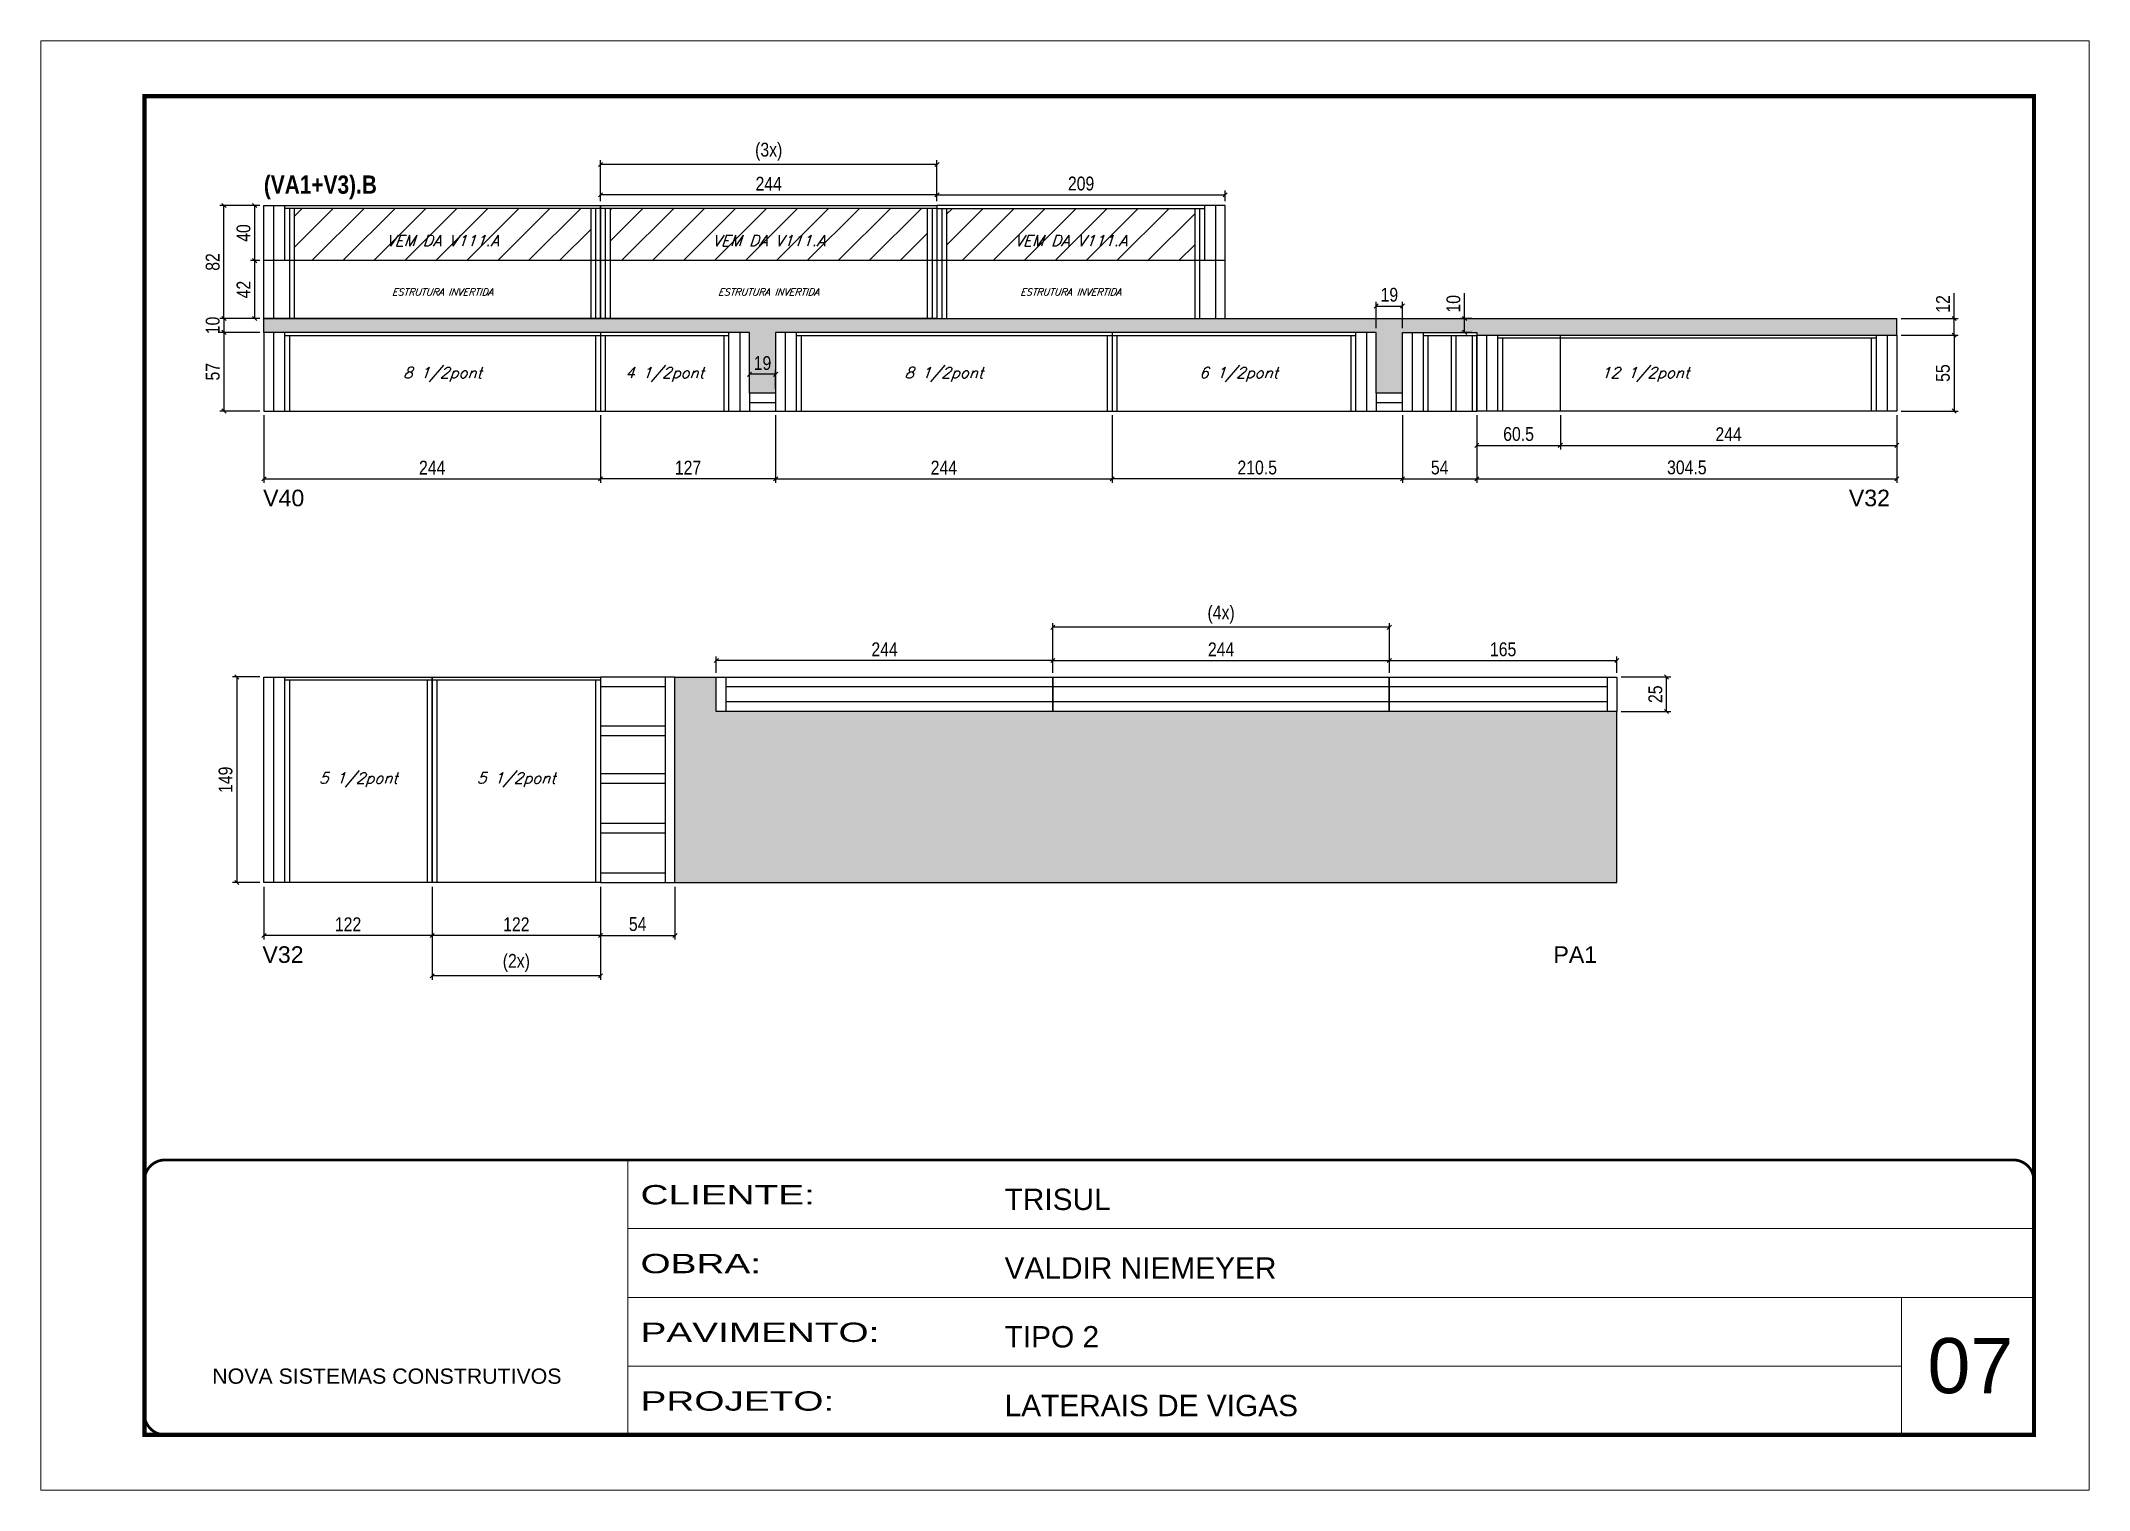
# Model space of a CAD drawing. Extents: x 3330 to 22105, y 1197 to 30204.
# Drawn here: x 6513 to 7998, y 27615 to 28665 of the extents above; entities that cross this region are included whole.
import ezdxf

# ---------------------------------------------------------------- set-up
doc = ezdxf.new("R2010")
doc.units = 0
doc.linetypes.add('CONTINUO', pattern=[0])
doc.linetypes.add('DASHED', pattern=[0.75, 0.5, -0.25])
for name, color, linetype in [('5', 5, 'Continuous'), ('COTA', 241, 'Continuous'), ('NOMENCLATURA', 7, 'Continuous'), ('Painéis', 200, 'Continuous'), ('SARR_2.2x7', 40, 'Continuous'), ('SARR_3.5x7', 81, 'Continuous'), ('texto', 7, 'Continuous')]:
    doc.layers.add(name, color=color, linetype=linetype)
for name, color, linetype, lineweight in [('CARIMBO', 255, 'Continuous', 9), ('Folhas', 255, 'Continuous', 9), ('Hachura', 251, 'Continuous', 9), ('SARRAFO DE PRESSAO', 251, 'DASHED', 9)]:
    doc.layers.add(name, color=color, linetype=linetype, lineweight=lineweight)
doc.styles.add('ARIAL', font='arial.ttf')
doc.styles.add('COTA TECNICA', font='techl___.ttf', dxfattribs={"height": 10})
doc.styles.add('Romans', font='romans.shx')
doc.styles.get("Standard").update_dxf_attribs({"font": 'arial.ttf'})
doc.styles.add('TECNICA', font='techb___.ttf', dxfattribs={"height": 10})
doc.styles.add('Tecnologia', font='')
doc.styles.get('Tecnologia').set_extended_font_data('Forgotten Futurist')
doc.dimstyles.new('PAINEL', dxfattribs={"dimtxt": 10, "dimasz": 3, "dimexe": 3, "dimexo": 3, "dimgap": 3, "dimtad": 1, "dimdec": 1, "dimzin": 12, "dimdsep": 46, "dimtxsty": 'COTA TECNICA', "dimblk1": 'OBLIQUE', "dimblk2": 'OBLIQUE', "dimsah": 1, "dimcen": 0.9, "dimclrd": 4, "dimclre": 4, "dimclrt": 240, "dimadec": 1, "dimazin": 3, "dimtfac": 1, "dimtdec": 1, "dimtmove": 0, "dimatfit": 3, "dimfxl": 1, "dimtolj": 1, "dimtzin": 12, "dimarcsym": 0})

msp = doc.modelspace()

# ---------------------------------------------------------------- texts
at = {"layer": '5', "linetype": 'Continuous'}
for s, rotation, p in [('V40', 0.00004, (6674.33, 28327.4)), ('V32', 0.00004, (7824.06, 28327.4)), ('V32', 0.00004, (6673.82, 27996.55)), ('PA1', 359.99996, (7609.87, 27996.55))]:
    msp.add_text(s, height=12, rotation=rotation, dxfattribs=at).set_placement(p)
at = {"layer": 'CARIMBO', "style": 'ARIAL'}
msp.add_text('07', height=40, dxfattribs=at).set_placement((7881.09, 27684.69))
at = {"layer": 'NOMENCLATURA', "style": 'TECNICA'}
msp.add_text('(VA1+V3).B', height=13.2, dxfattribs=at).set_placement((6674.86, 28553.89))
at = {"layer": 'texto', "color": 2, "attachment_point": 5, "style": 'Romans'}
for s, insert, char_height in [('{\\Q19;\\C256;VEM DA V111.A}', (6804.36, 28519.89), 8), ('{\\Q19;\\C256;VEM DA V111.A}', (7040.86, 28519.89), 8), ('{\\Q19;\\C256;VEM DA V111.A}', (7259.86, 28519.89), 8), ('{\\Q19;\\C256;ESTRUTURA INVERTIDA}', (6804.36, 28482.74), 5), ('{\\Q19;\\C256;ESTRUTURA INVERTIDA}', (7040.86, 28482.74), 5), ('{\\Q19;\\C256;ESTRUTURA INVERTIDA}', (7259.86, 28482.74), 5), ('{\\Q19;\\C256;8 1/2pont}', (6804.36, 28422.87), 8), ('{\\Q19;\\C256;4 1/2pont}', (6965.36, 28422.87), 8), ('{\\Q19;\\C256;8 1/2pont}', (7167.86, 28422.87), 8), ('{\\Q19;\\C256;6 1/2pont}', (7381.61, 28422.87), 8), ('{\\Q19;\\C256;12 1/2pont}', (7676.36, 28422.87), 8), ('{\\Q19;\\C256;5 1/2pont}', (6743.36, 28129.15), 8), ('{\\Q19;\\C256;5 1/2pont}', (6857.86, 28129.15), 8)]:
    msp.add_mtext(s, dxfattribs=dict(at, insert=insert, char_height=char_height))

# ---------------------------------------------------------------- blocks, each defined once
blk = doc.blocks.new('9999999999')
at = {"color": 30, "linetype": 'CONTINUO'}
for p, q in [((98564.6, 34230.2), (98564.6, 34429.4)), ((98564.6, 34379.6), (99584, 34379.6)), ((98564.6, 34329.8), (99488, 34329.8)), ((99584, 34329.8), (99488, 34329.8)), ((99488, 34329.8), (99488, 34230.2)), ((98564.6, 34280), (99488, 34280))]:
    blk.add_line(p, q, dxfattribs=at)
at = {"color": 30, "linetype": 'CONTINUO', "const_width": 2}
blk.add_lwpolyline([(99584, 34230.2), (99584, 34414.4, 0.414214), (99569, 34429.4), (98229, 34429.4, 0.414214), (98214, 34414.4), (98214, 34245.2, 0.414214), (98229, 34230.2), (99584, 34230.2)], format="xyb", dxfattribs=at)
at = {"layer": 'Folhas'}
blk.add_lwpolyline([(98139, 34190.2), (99624, 34190.2), (99624, 35240.2), (98139, 35240.2)], close=True, dxfattribs=at)
at = {"layer": 'Folhas', "color": 30, "const_width": 3}
blk.add_lwpolyline([(98214, 34230.2), (99584, 34230.2), (99584, 35200.2), (98214, 35200.2)], close=True, dxfattribs=at)
at = {"color": 7, "linetype": 'Continuous', "ltscale": 5, "style": 'ARIAL'}
for s, height, p in [('TRISUL', 15.48, (98837.7, 34393.1)), ('VALDIR NIEMEYER', 15.483, (98837.7, 34343.3)), ('TIPO 2', 15.48, (98837.7, 34293.5)), ('NOVA SISTEMAS CONSTRUTIVOS', 11.059, (98263.2, 34267.2)), ('LATERAIS DE VIGAS', 15.483, (98837.7, 34243.7))]:
    blk.add_text(s, height=height, dxfattribs=at).set_placement(p)
at = {"layer": 'Folhas', "color": 7, "style": 'Tecnologia', "width": 1.5}
for s, p in [('CLIENTE:', (98573.7, 34397.2)), ('OBRA:', (98573.7, 34347.3)), ('PAVIMENTO:', (98573.7, 34297.5)), ('PROJETO:', (98573.7, 34247.7))]:
    blk.add_text(s, height=14, dxfattribs=at).set_placement(p)
blk = doc.blocks.new('_Oblique')
at = {"color": 0, "linetype": 'ByBlock', "lineweight": -2}
blk.add_line((-0.5, -0.5), (0.5, 0.5), dxfattribs=at)
blk = doc.blocks.new('*D178')
at = {"layer": 'COTA', "color": 4, "linetype": 'ByBlock', "lineweight": -2, "transparency": 16777216}
for p, q in [((6918.9, 28393.4), (6918.9, 28344.3)), ((7045.9, 28393.4), (7045.9, 28344.3)), ((7045.9, 28347.3), (6918.9, 28347.3))]:
    blk.add_line(p, q, dxfattribs=at)
at = {"layer": 'Defpoints', "color": 0, "linetype": 'ByBlock', "transparency": 16777216}
for p in [(6918.9, 28396.4), (7045.9, 28396.4), (6918.9, 28347.3)]:
    blk.add_point(p, dxfattribs=at)
at = {"layer": 'COTA', "color": 4, "linetype": 'ByBlock', "lineweight": -2, "transparency": 16777216, "xscale": 3, "yscale": 3, "zscale": 3, "rotation": 180}
blk.add_blockref('_Oblique', (6918.9, 28347.3), dxfattribs=at)
at = {"layer": 'COTA', "color": 4, "linetype": 'ByBlock', "lineweight": -2, "transparency": 16777216, "xscale": 3, "yscale": 3, "zscale": 3}
blk.add_blockref('_Oblique', (7045.9, 28347.3), dxfattribs=at)
at = {"layer": 'COTA', "color": 240, "linetype": 'ByBlock', "transparency": 16777216, "insert": (6982.4, 28355.4), "char_height": 10, "attachment_point": 5, "style": 'COTA TECNICA'}
blk.add_mtext('\\A1;127', dxfattribs=at)
blk = doc.blocks.new('*D179')
at = {"layer": 'COTA', "color": 4, "linetype": 'ByBlock', "lineweight": -2, "transparency": 16777216}
for p, q in [((6674.9, 28393.4), (6674.9, 28344.3)), ((6918.9, 28393.4), (6918.9, 28344.3)), ((6674.9, 28347.3), (6918.9, 28347.3))]:
    blk.add_line(p, q, dxfattribs=at)
at = {"layer": 'Defpoints', "color": 0, "linetype": 'ByBlock', "transparency": 16777216}
for p in [(6674.9, 28396.4), (6918.9, 28396.4), (6918.9, 28347.3)]:
    blk.add_point(p, dxfattribs=at)
at = {"layer": 'COTA', "color": 4, "linetype": 'ByBlock', "lineweight": -2, "transparency": 16777216, "xscale": 3, "yscale": 3, "zscale": 3, "rotation": 180}
blk.add_blockref('_Oblique', (6674.9, 28347.3), dxfattribs=at)
at = {"layer": 'COTA', "color": 4, "linetype": 'ByBlock', "lineweight": -2, "transparency": 16777216, "xscale": 3, "yscale": 3, "zscale": 3}
blk.add_blockref('_Oblique', (6918.9, 28347.3), dxfattribs=at)
at = {"layer": 'COTA', "color": 240, "linetype": 'ByBlock', "transparency": 16777216, "insert": (6796.9, 28355.4), "char_height": 10, "attachment_point": 5, "style": 'COTA TECNICA'}
blk.add_mtext('\\A1;244', dxfattribs=at)
blk = doc.blocks.new('*D180')
at = {"layer": 'COTA', "color": 4, "linetype": 'ByBlock', "lineweight": -2, "transparency": 16777216}
for p, q in [((7289.9, 28393.4), (7289.9, 28344.3)), ((7500.4, 28393.4), (7500.4, 28344.3)), ((7500.4, 28347.3), (7289.9, 28347.3))]:
    blk.add_line(p, q, dxfattribs=at)
at = {"layer": 'Defpoints', "color": 0, "linetype": 'ByBlock', "transparency": 16777216}
for p in [(7289.9, 28396.4), (7500.4, 28396.4), (7289.9, 28347.3)]:
    blk.add_point(p, dxfattribs=at)
at = {"layer": 'COTA', "color": 4, "linetype": 'ByBlock', "lineweight": -2, "transparency": 16777216, "xscale": 3, "yscale": 3, "zscale": 3, "rotation": 180}
blk.add_blockref('_Oblique', (7289.9, 28347.3), dxfattribs=at)
at = {"layer": 'COTA', "color": 4, "linetype": 'ByBlock', "lineweight": -2, "transparency": 16777216, "xscale": 3, "yscale": 3, "zscale": 3}
blk.add_blockref('_Oblique', (7500.4, 28347.3), dxfattribs=at)
at = {"layer": 'COTA', "color": 240, "linetype": 'ByBlock', "transparency": 16777216, "insert": (7395.1, 28355.4), "char_height": 10, "attachment_point": 5, "style": 'COTA TECNICA'}
blk.add_mtext('\\A1;210.5', dxfattribs=at)
blk = doc.blocks.new('*D181')
at = {"layer": 'COTA', "color": 4, "linetype": 'ByBlock', "lineweight": -2, "transparency": 16777216}
for p, q in [((7045.9, 28393.4), (7045.9, 28344.3)), ((7289.9, 28393.4), (7289.9, 28344.3)), ((7045.9, 28347.3), (7289.9, 28347.3))]:
    blk.add_line(p, q, dxfattribs=at)
at = {"layer": 'Defpoints', "color": 0, "linetype": 'ByBlock', "transparency": 16777216}
for p in [(7045.9, 28396.4), (7289.9, 28396.4), (7289.9, 28347.3)]:
    blk.add_point(p, dxfattribs=at)
at = {"layer": 'COTA', "color": 4, "linetype": 'ByBlock', "lineweight": -2, "transparency": 16777216, "xscale": 3, "yscale": 3, "zscale": 3, "rotation": 180}
blk.add_blockref('_Oblique', (7045.9, 28347.3), dxfattribs=at)
at = {"layer": 'COTA', "color": 4, "linetype": 'ByBlock', "lineweight": -2, "transparency": 16777216, "xscale": 3, "yscale": 3, "zscale": 3}
blk.add_blockref('_Oblique', (7289.9, 28347.3), dxfattribs=at)
at = {"layer": 'COTA', "color": 240, "linetype": 'ByBlock', "transparency": 16777216, "insert": (7167.9, 28355.4), "char_height": 10, "attachment_point": 5, "style": 'COTA TECNICA'}
blk.add_mtext('\\A1;244', dxfattribs=at)
blk = doc.blocks.new('*D182')
at = {"layer": 'COTA', "color": 4, "linetype": 'ByBlock', "lineweight": -2, "transparency": 16777216}
for p, q in [((7500.4, 28393.4), (7500.4, 28344.3)), ((7554.4, 28393.4), (7554.4, 28344.3)), ((7500.4, 28347.3), (7554.4, 28347.3))]:
    blk.add_line(p, q, dxfattribs=at)
at = {"layer": 'Defpoints', "color": 0, "linetype": 'ByBlock', "transparency": 16777216}
for p in [(7500.4, 28396.4), (7554.4, 28396.4), (7554.4, 28347.3)]:
    blk.add_point(p, dxfattribs=at)
at = {"layer": 'COTA', "color": 4, "linetype": 'ByBlock', "lineweight": -2, "transparency": 16777216, "xscale": 3, "yscale": 3, "zscale": 3, "rotation": 180}
blk.add_blockref('_Oblique', (7500.4, 28347.3), dxfattribs=at)
at = {"layer": 'COTA', "color": 4, "linetype": 'ByBlock', "lineweight": -2, "transparency": 16777216, "xscale": 3, "yscale": 3, "zscale": 3}
blk.add_blockref('_Oblique', (7554.4, 28347.3), dxfattribs=at)
at = {"layer": 'COTA', "color": 240, "linetype": 'ByBlock', "transparency": 16777216, "insert": (7527.4, 28355.4), "char_height": 10, "attachment_point": 5, "style": 'COTA TECNICA'}
blk.add_mtext('\\A1;54', dxfattribs=at)
blk = doc.blocks.new('*D183')
at = {"layer": 'COTA', "color": 4, "linetype": 'ByBlock', "lineweight": -2, "transparency": 16777216}
for p, q in [((7554.4, 28393.4), (7554.4, 28344.3)), ((7858.9, 28393.4), (7858.9, 28344.3)), ((7554.4, 28347.3), (7858.9, 28347.3))]:
    blk.add_line(p, q, dxfattribs=at)
at = {"layer": 'Defpoints', "color": 0, "linetype": 'ByBlock', "transparency": 16777216}
for p in [(7554.4, 28396.4), (7858.9, 28396.4), (7858.9, 28347.3)]:
    blk.add_point(p, dxfattribs=at)
at = {"layer": 'COTA', "color": 4, "linetype": 'ByBlock', "lineweight": -2, "transparency": 16777216, "xscale": 3, "yscale": 3, "zscale": 3, "rotation": 180}
blk.add_blockref('_Oblique', (7554.4, 28347.3), dxfattribs=at)
at = {"layer": 'COTA', "color": 4, "linetype": 'ByBlock', "lineweight": -2, "transparency": 16777216, "xscale": 3, "yscale": 3, "zscale": 3}
blk.add_blockref('_Oblique', (7858.9, 28347.3), dxfattribs=at)
at = {"layer": 'COTA', "color": 240, "linetype": 'ByBlock', "transparency": 16777216, "insert": (7706.6, 28355.5), "char_height": 10, "attachment_point": 5, "style": 'COTA TECNICA'}
blk.add_mtext('\\A1;304.5', dxfattribs=at)
blk = doc.blocks.new('*D184')
at = {"layer": 'COTA', "color": 4, "linetype": 'ByBlock', "lineweight": -2, "transparency": 16777216}
for p, q in [((7554.4, 28393.4), (7554.4, 28368.5)), ((7614.9, 28393.4), (7614.9, 28368.5)), ((7554.4, 28371.5), (7614.9, 28371.5))]:
    blk.add_line(p, q, dxfattribs=at)
at = {"layer": 'Defpoints', "color": 0, "linetype": 'ByBlock', "transparency": 16777216}
for p in [(7554.4, 28396.4), (7614.9, 28396.4), (7614.9, 28371.5)]:
    blk.add_point(p, dxfattribs=at)
at = {"layer": 'COTA', "color": 4, "linetype": 'ByBlock', "lineweight": -2, "transparency": 16777216, "xscale": 3, "yscale": 3, "zscale": 3, "rotation": 180}
blk.add_blockref('_Oblique', (7554.4, 28371.5), dxfattribs=at)
at = {"layer": 'COTA', "color": 4, "linetype": 'ByBlock', "lineweight": -2, "transparency": 16777216, "xscale": 3, "yscale": 3, "zscale": 3}
blk.add_blockref('_Oblique', (7614.9, 28371.5), dxfattribs=at)
at = {"layer": 'COTA', "color": 240, "linetype": 'ByBlock', "transparency": 16777216, "insert": (7584.6, 28379.7), "char_height": 10, "attachment_point": 5, "style": 'COTA TECNICA'}
blk.add_mtext('\\A1;60.5', dxfattribs=at)
blk = doc.blocks.new('*D185')
at = {"layer": 'COTA', "color": 4, "linetype": 'ByBlock', "lineweight": -2, "transparency": 16777216}
for p, q in [((7614.9, 28393.4), (7614.9, 28368.5)), ((7858.9, 28393.4), (7858.9, 28368.5)), ((7614.9, 28371.5), (7858.9, 28371.5))]:
    blk.add_line(p, q, dxfattribs=at)
at = {"layer": 'Defpoints', "color": 0, "linetype": 'ByBlock', "transparency": 16777216}
for p in [(7614.9, 28396.4), (7858.9, 28396.4), (7858.9, 28371.5)]:
    blk.add_point(p, dxfattribs=at)
at = {"layer": 'COTA', "color": 4, "linetype": 'ByBlock', "lineweight": -2, "transparency": 16777216, "xscale": 3, "yscale": 3, "zscale": 3, "rotation": 180}
blk.add_blockref('_Oblique', (7614.9, 28371.5), dxfattribs=at)
at = {"layer": 'COTA', "color": 4, "linetype": 'ByBlock', "lineweight": -2, "transparency": 16777216, "xscale": 3, "yscale": 3, "zscale": 3}
blk.add_blockref('_Oblique', (7858.9, 28371.5), dxfattribs=at)
at = {"layer": 'COTA', "color": 240, "linetype": 'ByBlock', "transparency": 16777216, "insert": (7736.9, 28379.6), "char_height": 10, "attachment_point": 5, "style": 'COTA TECNICA'}
blk.add_mtext('\\A1;244', dxfattribs=at)
blk = doc.blocks.new('*D186')
at = {"layer": 'COTA', "color": 4, "linetype": 'ByBlock', "lineweight": -2, "transparency": 16777216}
for p, q in [((6918.9, 28548.4), (6918.9, 28556.1)), ((7162.9, 28553.1), (6918.9, 28553.1)), ((7162.9, 28548.4), (7162.9, 28556.1))]:
    blk.add_line(p, q, dxfattribs=at)
at = {"layer": 'Defpoints', "color": 0, "linetype": 'ByBlock', "transparency": 16777216}
for p in [(6918.9, 28553.1), (6918.9, 28545.4), (7162.9, 28545.4)]:
    blk.add_point(p, dxfattribs=at)
at = {"layer": 'COTA', "color": 4, "linetype": 'ByBlock', "lineweight": -2, "transparency": 16777216, "xscale": 3, "yscale": 3, "zscale": 3, "rotation": 180}
blk.add_blockref('_Oblique', (6918.9, 28553.1), dxfattribs=at)
at = {"layer": 'COTA', "color": 4, "linetype": 'ByBlock', "lineweight": -2, "transparency": 16777216, "xscale": 3, "yscale": 3, "zscale": 3}
blk.add_blockref('_Oblique', (7162.9, 28553.1), dxfattribs=at)
at = {"layer": 'COTA', "color": 240, "linetype": 'ByBlock', "transparency": 16777216, "insert": (7040.9, 28561.1), "char_height": 10, "attachment_point": 5, "style": 'COTA TECNICA'}
blk.add_mtext('\\A1;244', dxfattribs=at)
blk = doc.blocks.new('*D187')
at = {"layer": 'COTA', "color": 4, "linetype": 'ByBlock', "lineweight": -2, "transparency": 16777216}
for p, q in [((6918.9, 28548.4), (6918.9, 28578.1)), ((7162.9, 28575.1), (6918.9, 28575.1)), ((7162.9, 28548.4), (7162.9, 28578.1))]:
    blk.add_line(p, q, dxfattribs=at)
at = {"layer": 'Defpoints', "color": 0, "linetype": 'ByBlock', "transparency": 16777216}
for p in [(6918.9, 28575.1), (6918.9, 28545.4), (7162.9, 28545.4)]:
    blk.add_point(p, dxfattribs=at)
at = {"layer": 'COTA', "color": 4, "linetype": 'ByBlock', "lineweight": -2, "transparency": 16777216, "xscale": 3, "yscale": 3, "zscale": 3, "rotation": 180}
blk.add_blockref('_Oblique', (6918.9, 28575.1), dxfattribs=at)
at = {"layer": 'COTA', "color": 4, "linetype": 'ByBlock', "lineweight": -2, "transparency": 16777216, "xscale": 3, "yscale": 3, "zscale": 3}
blk.add_blockref('_Oblique', (7162.9, 28575.1), dxfattribs=at)
at = {"layer": 'COTA', "color": 240, "linetype": 'ByBlock', "transparency": 16777216, "insert": (7040.9, 28584.3), "char_height": 10, "attachment_point": 5, "style": 'COTA TECNICA'}
blk.add_mtext('\\A1;(3x)', dxfattribs=at)
blk = doc.blocks.new('*D188')
at = {"layer": 'COTA', "color": 4, "linetype": 'ByBlock', "lineweight": -2, "transparency": 16777216}
for p, q in [((7026.9, 28412.4), (7026.9, 28426)), ((7045.9, 28423), (7026.9, 28423)), ((7045.9, 28412.4), (7045.9, 28426))]:
    blk.add_line(p, q, dxfattribs=at)
at = {"layer": 'Defpoints', "color": 0, "linetype": 'ByBlock', "transparency": 16777216}
for p in [(7026.9, 28423), (7026.9, 28409.4), (7045.9, 28409.4)]:
    blk.add_point(p, dxfattribs=at)
at = {"layer": 'COTA', "color": 4, "linetype": 'ByBlock', "lineweight": -2, "transparency": 16777216, "xscale": 3, "yscale": 3, "zscale": 3, "rotation": 180}
blk.add_blockref('_Oblique', (7026.9, 28423), dxfattribs=at)
at = {"layer": 'COTA', "color": 4, "linetype": 'ByBlock', "lineweight": -2, "transparency": 16777216, "xscale": 3, "yscale": 3, "zscale": 3}
blk.add_blockref('_Oblique', (7045.9, 28423), dxfattribs=at)
at = {"layer": 'COTA', "color": 240, "linetype": 'ByBlock', "transparency": 16777216, "insert": (7036.4, 28431.1), "char_height": 10, "attachment_point": 5, "style": 'COTA TECNICA'}
blk.add_mtext('\\A1;19', dxfattribs=at)
blk = doc.blocks.new('*D189')
at = {"layer": 'COTA', "color": 4, "linetype": 'ByBlock', "lineweight": -2, "transparency": 16777216}
for p, q in [((7481.4, 28456.4), (7481.4, 28475.5)), ((7481.4, 28472.5), (7500.4, 28472.5)), ((7500.4, 28456.4), (7500.4, 28475.5))]:
    blk.add_line(p, q, dxfattribs=at)
at = {"layer": 'Defpoints', "color": 0, "linetype": 'ByBlock', "transparency": 16777216}
for p in [(7500.4, 28472.5), (7481.4, 28453.4), (7500.4, 28453.4)]:
    blk.add_point(p, dxfattribs=at)
at = {"layer": 'COTA', "color": 4, "linetype": 'ByBlock', "lineweight": -2, "transparency": 16777216, "xscale": 3, "yscale": 3, "zscale": 3, "rotation": 180}
blk.add_blockref('_Oblique', (7481.4, 28472.5), dxfattribs=at)
at = {"layer": 'COTA', "color": 4, "linetype": 'ByBlock', "lineweight": -2, "transparency": 16777216, "xscale": 3, "yscale": 3, "zscale": 3}
blk.add_blockref('_Oblique', (7500.4, 28472.5), dxfattribs=at)
at = {"layer": 'COTA', "color": 240, "linetype": 'ByBlock', "transparency": 16777216, "insert": (7490.9, 28480.6), "char_height": 10, "attachment_point": 5, "style": 'COTA TECNICA'}
blk.add_mtext('\\A1;19', dxfattribs=at)
blk = doc.blocks.new('*D190')
at = {"layer": 'COTA', "color": 4, "linetype": 'ByBlock', "lineweight": -2, "transparency": 16777216}
for p, q in [((7545.5, 28463.4), (7545.5, 28481.8)), ((7550.8, 28463.4), (7542.5, 28463.4)), ((7550.8, 28453.4), (7542.5, 28453.4)), ((7545.5, 28453.4), (7545.5, 28463.4))]:
    blk.add_line(p, q, dxfattribs=at)
at = {"layer": 'Defpoints', "color": 0, "linetype": 'ByBlock', "transparency": 16777216}
for p in [(7545.5, 28463.4), (7553.8, 28463.4), (7553.8, 28453.4)]:
    blk.add_point(p, dxfattribs=at)
at = {"layer": 'COTA', "color": 4, "linetype": 'ByBlock', "lineweight": -2, "transparency": 16777216, "xscale": 3, "yscale": 3, "zscale": 3}
for p, rotation in [((7545.5, 28463.4), 90), ((7545.5, 28453.4), 270)]:
    blk.add_blockref('_Oblique', p, dxfattribs=dict(at, rotation=rotation))
at = {"layer": 'COTA', "color": 240, "linetype": 'ByBlock', "transparency": 16777216, "insert": (7537.4, 28474.1), "char_height": 10, "attachment_point": 5, "rotation": 90, "style": 'COTA TECNICA'}
blk.add_mtext('\\A1;10', dxfattribs=at)
blk = doc.blocks.new('*D191')
at = {"layer": 'COTA', "color": 4, "linetype": 'ByBlock', "lineweight": -2, "transparency": 16777216}
for p, q in [((6671.9, 28453.4), (6642.9, 28453.4)), ((6645.9, 28453.4), (6645.9, 28396.4)), ((6671.9, 28396.4), (6642.9, 28396.4))]:
    blk.add_line(p, q, dxfattribs=at)
at = {"layer": 'Defpoints', "color": 0, "linetype": 'ByBlock', "transparency": 16777216}
for p in [(6674.9, 28453.4), (6645.9, 28396.4), (6674.9, 28396.4)]:
    blk.add_point(p, dxfattribs=at)
at = {"layer": 'COTA', "color": 4, "linetype": 'ByBlock', "lineweight": -2, "transparency": 16777216, "xscale": 3, "yscale": 3, "zscale": 3}
for p, rotation in [((6645.9, 28453.4), 90), ((6645.9, 28396.4), 270)]:
    blk.add_blockref('_Oblique', p, dxfattribs=dict(at, rotation=rotation))
at = {"layer": 'COTA', "color": 240, "linetype": 'ByBlock', "transparency": 16777216, "insert": (6637.8, 28424.9), "char_height": 10, "attachment_point": 5, "rotation": 90, "style": 'COTA TECNICA'}
blk.add_mtext('\\A1;57', dxfattribs=at)
blk = doc.blocks.new('*D192')
at = {"layer": 'COTA', "color": 4, "linetype": 'ByBlock', "lineweight": -2, "transparency": 16777216}
for p, q in [((6671.9, 28545.4), (6642.9, 28545.4)), ((6645.9, 28463.4), (6645.9, 28545.4)), ((6671.9, 28463.4), (6642.9, 28463.4))]:
    blk.add_line(p, q, dxfattribs=at)
at = {"layer": 'Defpoints', "color": 0, "linetype": 'ByBlock', "transparency": 16777216}
for p in [(6645.9, 28545.4), (6674.9, 28545.4), (6674.9, 28463.4)]:
    blk.add_point(p, dxfattribs=at)
at = {"layer": 'COTA', "color": 4, "linetype": 'ByBlock', "lineweight": -2, "transparency": 16777216, "xscale": 3, "yscale": 3, "zscale": 3}
for p, rotation in [((6645.9, 28545.4), 90), ((6645.9, 28463.4), 270)]:
    blk.add_blockref('_Oblique', p, dxfattribs=dict(at, rotation=rotation))
at = {"layer": 'COTA', "color": 240, "linetype": 'ByBlock', "transparency": 16777216, "insert": (6637.8, 28504.4), "char_height": 10, "attachment_point": 5, "rotation": 90, "style": 'COTA TECNICA'}
blk.add_mtext('\\A1;82', dxfattribs=at)
blk = doc.blocks.new('*D193')
at = {"layer": 'COTA', "color": 4, "linetype": 'ByBlock', "lineweight": -2, "transparency": 16777216}
for p, q in [((7861.9, 28451.4), (7903.4, 28451.4)), ((7900.4, 28451.4), (7900.4, 28396.4)), ((7861.9, 28396.4), (7903.4, 28396.4))]:
    blk.add_line(p, q, dxfattribs=at)
at = {"layer": 'Defpoints', "color": 0, "linetype": 'ByBlock', "transparency": 16777216}
for p in [(7858.9, 28451.4), (7858.9, 28396.4), (7900.4, 28396.4)]:
    blk.add_point(p, dxfattribs=at)
at = {"layer": 'COTA', "color": 4, "linetype": 'ByBlock', "lineweight": -2, "transparency": 16777216, "xscale": 3, "yscale": 3, "zscale": 3}
for p, rotation in [((7900.4, 28451.4), 90), ((7900.4, 28396.4), 270)]:
    blk.add_blockref('_Oblique', p, dxfattribs=dict(at, rotation=rotation))
at = {"layer": 'COTA', "color": 240, "linetype": 'ByBlock', "transparency": 16777216, "insert": (7892.3, 28423.9), "char_height": 10, "attachment_point": 5, "rotation": 90, "style": 'COTA TECNICA'}
blk.add_mtext('\\A1;55', dxfattribs=at)
blk = doc.blocks.new('*D194')
at = {"layer": 'COTA', "color": 4, "linetype": 'ByBlock', "lineweight": -2, "transparency": 16777216}
for p, q in [((7900.4, 28463.4), (7900.4, 28481.7)), ((7861.9, 28463.4), (7903.4, 28463.4)), ((7900.4, 28451.4), (7900.4, 28463.4)), ((7861.9, 28451.4), (7903.4, 28451.4))]:
    blk.add_line(p, q, dxfattribs=at)
at = {"layer": 'Defpoints', "color": 0, "linetype": 'ByBlock', "transparency": 16777216}
for p in [(7858.9, 28463.4), (7900.4, 28463.4), (7858.9, 28451.4)]:
    blk.add_point(p, dxfattribs=at)
at = {"layer": 'COTA', "color": 4, "linetype": 'ByBlock', "lineweight": -2, "transparency": 16777216, "xscale": 3, "yscale": 3, "zscale": 3}
for p, rotation in [((7900.4, 28463.4), 90), ((7900.4, 28451.4), 270)]:
    blk.add_blockref('_Oblique', p, dxfattribs=dict(at, rotation=rotation))
at = {"layer": 'COTA', "color": 240, "linetype": 'ByBlock', "transparency": 16777216, "insert": (7892.3, 28474), "char_height": 10, "attachment_point": 5, "rotation": 90, "style": 'COTA TECNICA'}
blk.add_mtext('\\A1;12', dxfattribs=at)
blk = doc.blocks.new('*D195')
at = {"layer": 'COTA', "color": 4, "linetype": 'ByBlock', "lineweight": -2, "transparency": 16777216}
for p, q in [((6671.9, 28463.4), (6642.9, 28463.4)), ((6671.9, 28453.4), (6642.9, 28453.4)), ((6645.9, 28463.4), (6645.9, 28453.4))]:
    blk.add_line(p, q, dxfattribs=at)
at = {"layer": 'Defpoints', "color": 0, "linetype": 'ByBlock', "transparency": 16777216}
for p in [(6645.9, 28453.4), (6674.9, 28463.4), (6674.9, 28453.4)]:
    blk.add_point(p, dxfattribs=at)
at = {"layer": 'COTA', "color": 4, "linetype": 'ByBlock', "lineweight": -2, "transparency": 16777216, "xscale": 3, "yscale": 3, "zscale": 3}
for p, rotation in [((6645.9, 28463.4), 90), ((6645.9, 28453.4), 270)]:
    blk.add_blockref('_Oblique', p, dxfattribs=dict(at, rotation=rotation))
at = {"layer": 'COTA', "color": 240, "linetype": 'ByBlock', "transparency": 16777216, "insert": (6637.8, 28458.4), "char_height": 10, "attachment_point": 5, "rotation": 90, "style": 'COTA TECNICA'}
blk.add_mtext('\\A1;10', dxfattribs=at)
blk = doc.blocks.new('*D196')
at = {"layer": 'COTA', "color": 4, "linetype": 'ByBlock', "lineweight": -2, "transparency": 16777216}
for p, q in [((6674.9, 28051.7), (6674.9, 28013.4)), ((6796.9, 28051.7), (6796.9, 28013.4)), ((6796.9, 28016.4), (6674.9, 28016.4))]:
    blk.add_line(p, q, dxfattribs=at)
at = {"layer": 'Defpoints', "color": 0, "linetype": 'ByBlock', "transparency": 16777216}
for p in [(6674.9, 28054.7), (6796.9, 28054.7), (6674.9, 28016.4)]:
    blk.add_point(p, dxfattribs=at)
at = {"layer": 'COTA', "color": 4, "linetype": 'ByBlock', "lineweight": -2, "transparency": 16777216, "xscale": 3, "yscale": 3, "zscale": 3, "rotation": 180}
blk.add_blockref('_Oblique', (6674.9, 28016.4), dxfattribs=at)
at = {"layer": 'COTA', "color": 4, "linetype": 'ByBlock', "lineweight": -2, "transparency": 16777216, "xscale": 3, "yscale": 3, "zscale": 3}
blk.add_blockref('_Oblique', (6796.9, 28016.4), dxfattribs=at)
at = {"layer": 'COTA', "color": 240, "linetype": 'ByBlock', "transparency": 16777216, "insert": (6735.9, 28024.5), "char_height": 10, "attachment_point": 5, "style": 'COTA TECNICA'}
blk.add_mtext('\\A1;122', dxfattribs=at)
blk = doc.blocks.new('*D197')
at = {"layer": 'COTA', "color": 4, "linetype": 'ByBlock', "lineweight": -2, "transparency": 16777216}
for p, q in [((6796.9, 28051.7), (6796.9, 28013.4)), ((6918.9, 28051.7), (6918.9, 28013.4)), ((6918.9, 28016.4), (6796.9, 28016.4))]:
    blk.add_line(p, q, dxfattribs=at)
at = {"layer": 'Defpoints', "color": 0, "linetype": 'ByBlock', "transparency": 16777216}
for p in [(6796.9, 28054.7), (6918.9, 28054.7), (6796.9, 28016.4)]:
    blk.add_point(p, dxfattribs=at)
at = {"layer": 'COTA', "color": 4, "linetype": 'ByBlock', "lineweight": -2, "transparency": 16777216, "xscale": 3, "yscale": 3, "zscale": 3, "rotation": 180}
blk.add_blockref('_Oblique', (6796.9, 28016.4), dxfattribs=at)
at = {"layer": 'COTA', "color": 4, "linetype": 'ByBlock', "lineweight": -2, "transparency": 16777216, "xscale": 3, "yscale": 3, "zscale": 3}
blk.add_blockref('_Oblique', (6918.9, 28016.4), dxfattribs=at)
at = {"layer": 'COTA', "color": 240, "linetype": 'ByBlock', "transparency": 16777216, "insert": (6857.9, 28024.5), "char_height": 10, "attachment_point": 5, "style": 'COTA TECNICA'}
blk.add_mtext('\\A1;122', dxfattribs=at)
blk = doc.blocks.new('*D198')
at = {"layer": 'COTA', "color": 4, "linetype": 'ByBlock', "lineweight": -2, "transparency": 16777216}
for p, q in [((6918.9, 28051.7), (6918.9, 28013.4)), ((6972.9, 28051.7), (6972.9, 28013.4)), ((6918.9, 28016.4), (6972.9, 28016.4))]:
    blk.add_line(p, q, dxfattribs=at)
at = {"layer": 'Defpoints', "color": 0, "linetype": 'ByBlock', "transparency": 16777216}
for p in [(6918.9, 28054.7), (6972.9, 28054.7), (6972.9, 28016.4)]:
    blk.add_point(p, dxfattribs=at)
at = {"layer": 'COTA', "color": 4, "linetype": 'ByBlock', "lineweight": -2, "transparency": 16777216, "xscale": 3, "yscale": 3, "zscale": 3, "rotation": 180}
blk.add_blockref('_Oblique', (6918.9, 28016.4), dxfattribs=at)
at = {"layer": 'COTA', "color": 4, "linetype": 'ByBlock', "lineweight": -2, "transparency": 16777216, "xscale": 3, "yscale": 3, "zscale": 3}
blk.add_blockref('_Oblique', (6972.9, 28016.4), dxfattribs=at)
at = {"layer": 'COTA', "color": 240, "linetype": 'ByBlock', "transparency": 16777216, "insert": (6945.9, 28024.6), "char_height": 10, "attachment_point": 5, "style": 'COTA TECNICA'}
blk.add_mtext('\\A1;54', dxfattribs=at)
blk = doc.blocks.new('*D199')
at = {"layer": 'COTA', "color": 4, "linetype": 'ByBlock', "lineweight": -2, "transparency": 16777216}
for p, q in [((6796.9, 28051.7), (6796.9, 27984.2)), ((6918.9, 28051.7), (6918.9, 27984.2)), ((6918.9, 27987.2), (6796.9, 27987.2))]:
    blk.add_line(p, q, dxfattribs=at)
at = {"layer": 'Defpoints', "color": 0, "linetype": 'ByBlock', "transparency": 16777216}
for p in [(6796.9, 28054.7), (6918.9, 28054.7), (6796.9, 27987.2)]:
    blk.add_point(p, dxfattribs=at)
at = {"layer": 'COTA', "color": 4, "linetype": 'ByBlock', "lineweight": -2, "transparency": 16777216, "xscale": 3, "yscale": 3, "zscale": 3, "rotation": 180}
blk.add_blockref('_Oblique', (6796.9, 27987.2), dxfattribs=at)
at = {"layer": 'COTA', "color": 4, "linetype": 'ByBlock', "lineweight": -2, "transparency": 16777216, "xscale": 3, "yscale": 3, "zscale": 3}
blk.add_blockref('_Oblique', (6918.9, 27987.2), dxfattribs=at)
at = {"layer": 'COTA', "color": 240, "linetype": 'ByBlock', "transparency": 16777216, "insert": (6857.9, 27996.5), "char_height": 10, "attachment_point": 5, "style": 'COTA TECNICA'}
blk.add_mtext('\\A1;(2x)', dxfattribs=at)
blk = doc.blocks.new('*D200')
at = {"layer": 'COTA', "color": 4, "linetype": 'ByBlock', "lineweight": -2, "transparency": 16777216}
for p, q in [((6671.9, 28203.7), (6652.2, 28203.7)), ((6655.2, 28203.7), (6655.2, 28054.7)), ((6671.9, 28054.7), (6652.2, 28054.7))]:
    blk.add_line(p, q, dxfattribs=at)
at = {"layer": 'Defpoints', "color": 0, "linetype": 'ByBlock', "transparency": 16777216}
for p in [(6674.9, 28203.7), (6655.2, 28054.7), (6674.9, 28054.7)]:
    blk.add_point(p, dxfattribs=at)
at = {"layer": 'COTA', "color": 4, "linetype": 'ByBlock', "lineweight": -2, "transparency": 16777216, "xscale": 3, "yscale": 3, "zscale": 3}
for p, rotation in [((6655.2, 28203.7), 90), ((6655.2, 28054.7), 270)]:
    blk.add_blockref('_Oblique', p, dxfattribs=dict(at, rotation=rotation))
at = {"layer": 'COTA', "color": 240, "linetype": 'ByBlock', "transparency": 16777216, "insert": (6647.1, 28129.2), "char_height": 10, "attachment_point": 5, "rotation": 90, "style": 'COTA TECNICA'}
blk.add_mtext('\\A1;149', dxfattribs=at)
blk = doc.blocks.new('*D201')
at = {"layer": 'COTA', "color": 4, "linetype": 'ByBlock', "lineweight": -2, "transparency": 16777216}
for p, q in [((7002.9, 28206.7), (7002.9, 28218.6)), ((7246.9, 28215.6), (7002.9, 28215.6)), ((7246.9, 28206.7), (7246.9, 28218.6))]:
    blk.add_line(p, q, dxfattribs=at)
at = {"layer": 'Defpoints', "color": 0, "linetype": 'ByBlock', "transparency": 16777216}
for p in [(7002.9, 28215.6), (7002.9, 28203.7), (7246.9, 28203.7)]:
    blk.add_point(p, dxfattribs=at)
at = {"layer": 'COTA', "color": 4, "linetype": 'ByBlock', "lineweight": -2, "transparency": 16777216, "xscale": 3, "yscale": 3, "zscale": 3, "rotation": 180}
blk.add_blockref('_Oblique', (7002.9, 28215.6), dxfattribs=at)
at = {"layer": 'COTA', "color": 4, "linetype": 'ByBlock', "lineweight": -2, "transparency": 16777216, "xscale": 3, "yscale": 3, "zscale": 3}
blk.add_blockref('_Oblique', (7246.9, 28215.6), dxfattribs=at)
at = {"layer": 'COTA', "color": 240, "linetype": 'ByBlock', "transparency": 16777216, "insert": (7124.9, 28223.7), "char_height": 10, "attachment_point": 5, "style": 'COTA TECNICA'}
blk.add_mtext('\\A1;244', dxfattribs=at)
blk = doc.blocks.new('*D202')
at = {"layer": 'COTA', "color": 4, "linetype": 'ByBlock', "lineweight": -2, "transparency": 16777216}
for p, q in [((7246.9, 28206.7), (7246.9, 28218.6)), ((7246.9, 28215.6), (7490.9, 28215.6)), ((7490.9, 28206.7), (7490.9, 28218.6))]:
    blk.add_line(p, q, dxfattribs=at)
at = {"layer": 'Defpoints', "color": 0, "linetype": 'ByBlock', "transparency": 16777216}
for p in [(7490.9, 28215.6), (7246.9, 28203.7), (7490.9, 28203.7)]:
    blk.add_point(p, dxfattribs=at)
at = {"layer": 'COTA', "color": 4, "linetype": 'ByBlock', "lineweight": -2, "transparency": 16777216, "xscale": 3, "yscale": 3, "zscale": 3, "rotation": 180}
blk.add_blockref('_Oblique', (7246.9, 28215.6), dxfattribs=at)
at = {"layer": 'COTA', "color": 4, "linetype": 'ByBlock', "lineweight": -2, "transparency": 16777216, "xscale": 3, "yscale": 3, "zscale": 3}
blk.add_blockref('_Oblique', (7490.9, 28215.6), dxfattribs=at)
at = {"layer": 'COTA', "color": 240, "linetype": 'ByBlock', "transparency": 16777216, "insert": (7368.9, 28223.7), "char_height": 10, "attachment_point": 5, "style": 'COTA TECNICA'}
blk.add_mtext('\\A1;244', dxfattribs=at)
blk = doc.blocks.new('*D203')
at = {"layer": 'COTA', "color": 4, "linetype": 'ByBlock', "lineweight": -2, "transparency": 16777216}
for p, q in [((7490.9, 28206.7), (7490.9, 28218.6)), ((7490.9, 28215.6), (7655.9, 28215.6)), ((7655.9, 28206.7), (7655.9, 28218.6))]:
    blk.add_line(p, q, dxfattribs=at)
at = {"layer": 'Defpoints', "color": 0, "linetype": 'ByBlock', "transparency": 16777216}
for p in [(7655.9, 28215.6), (7490.9, 28203.7), (7655.9, 28203.7)]:
    blk.add_point(p, dxfattribs=at)
at = {"layer": 'COTA', "color": 4, "linetype": 'ByBlock', "lineweight": -2, "transparency": 16777216, "xscale": 3, "yscale": 3, "zscale": 3, "rotation": 180}
blk.add_blockref('_Oblique', (7490.9, 28215.6), dxfattribs=at)
at = {"layer": 'COTA', "color": 4, "linetype": 'ByBlock', "lineweight": -2, "transparency": 16777216, "xscale": 3, "yscale": 3, "zscale": 3}
blk.add_blockref('_Oblique', (7655.9, 28215.6), dxfattribs=at)
at = {"layer": 'COTA', "color": 240, "linetype": 'ByBlock', "transparency": 16777216, "insert": (7573.4, 28223.7), "char_height": 10, "attachment_point": 5, "style": 'COTA TECNICA'}
blk.add_mtext('\\A1;165', dxfattribs=at)
blk = doc.blocks.new('*D204')
at = {"layer": 'COTA', "color": 4, "linetype": 'ByBlock', "lineweight": -2, "transparency": 16777216}
for p, q in [((7658.9, 28203.7), (7694.9, 28203.7)), ((7691.9, 28178.7), (7691.9, 28203.7)), ((7658.9, 28178.7), (7694.9, 28178.7))]:
    blk.add_line(p, q, dxfattribs=at)
at = {"layer": 'Defpoints', "color": 0, "linetype": 'ByBlock', "transparency": 16777216}
for p in [(7655.9, 28203.7), (7691.9, 28203.7), (7655.9, 28178.7)]:
    blk.add_point(p, dxfattribs=at)
at = {"layer": 'COTA', "color": 4, "linetype": 'ByBlock', "lineweight": -2, "transparency": 16777216, "xscale": 3, "yscale": 3, "zscale": 3}
for p, rotation in [((7691.9, 28203.7), 90), ((7691.9, 28178.7), 270)]:
    blk.add_blockref('_Oblique', p, dxfattribs=dict(at, rotation=rotation))
at = {"layer": 'COTA', "color": 240, "linetype": 'ByBlock', "transparency": 16777216, "insert": (7683.8, 28191.2), "char_height": 10, "attachment_point": 5, "rotation": 90, "style": 'COTA TECNICA'}
blk.add_mtext('\\A1;25', dxfattribs=at)
blk = doc.blocks.new('*D205')
at = {"layer": 'COTA', "color": 4, "linetype": 'ByBlock', "lineweight": -2, "transparency": 16777216}
for p, q in [((7246.9, 28206.7), (7246.9, 28242.7)), ((7490.9, 28239.7), (7246.9, 28239.7)), ((7490.9, 28206.7), (7490.9, 28242.7))]:
    blk.add_line(p, q, dxfattribs=at)
at = {"layer": 'Defpoints', "color": 0, "linetype": 'ByBlock', "transparency": 16777216}
for p in [(7246.9, 28239.7), (7246.9, 28203.7), (7490.9, 28203.7)]:
    blk.add_point(p, dxfattribs=at)
at = {"layer": 'COTA', "color": 4, "linetype": 'ByBlock', "lineweight": -2, "transparency": 16777216, "xscale": 3, "yscale": 3, "zscale": 3, "rotation": 180}
blk.add_blockref('_Oblique', (7246.9, 28239.7), dxfattribs=at)
at = {"layer": 'COTA', "color": 4, "linetype": 'ByBlock', "lineweight": -2, "transparency": 16777216, "xscale": 3, "yscale": 3, "zscale": 3}
blk.add_blockref('_Oblique', (7490.9, 28239.7), dxfattribs=at)
at = {"layer": 'COTA', "color": 240, "linetype": 'ByBlock', "transparency": 16777216, "insert": (7368.9, 28248.9), "char_height": 10, "attachment_point": 5, "style": 'COTA TECNICA'}
blk.add_mtext('\\A1;(4x)', dxfattribs=at)
blk = doc.blocks.new('*D1097')
at = {"layer": 'COTA', "color": 4, "linetype": 'ByBlock', "lineweight": -2, "transparency": 16777216}
for p, q in [((7162.9, 28548.4), (7162.9, 28556.1)), ((7162.9, 28553.1), (7371.9, 28553.1)), ((7371.9, 28548.4), (7371.9, 28556.1))]:
    blk.add_line(p, q, dxfattribs=at)
at = {"layer": 'Defpoints', "color": 0, "linetype": 'ByBlock', "transparency": 16777216}
for p in [(7162.9, 28545.4), (7371.9, 28553.1), (7371.9, 28545.4)]:
    blk.add_point(p, dxfattribs=at)
at = {"layer": 'COTA', "color": 4, "linetype": 'ByBlock', "lineweight": -2, "transparency": 16777216, "xscale": 3, "yscale": 3, "zscale": 3, "rotation": 180}
blk.add_blockref('_Oblique', (7162.9, 28553.1), dxfattribs=at)
at = {"layer": 'COTA', "color": 4, "linetype": 'ByBlock', "lineweight": -2, "transparency": 16777216, "xscale": 3, "yscale": 3, "zscale": 3}
blk.add_blockref('_Oblique', (7371.9, 28553.1), dxfattribs=at)
at = {"layer": 'COTA', "color": 240, "linetype": 'ByBlock', "transparency": 16777216, "insert": (7267.4, 28561.2), "char_height": 10, "attachment_point": 5, "style": 'COTA TECNICA'}
blk.add_mtext('\\A1;209', dxfattribs=at)
blk = doc.blocks.new('*D1047')
at = {"layer": 'COTA', "color": 4, "linetype": 'ByBlock', "lineweight": -2, "transparency": 16777216}
for p, q in [((6671.9, 28505.4), (6665.2, 28505.4)), ((6668.2, 28463.4), (6668.2, 28505.4)), ((6671.9, 28463.4), (6665.2, 28463.4))]:
    blk.add_line(p, q, dxfattribs=at)
at = {"layer": 'Defpoints', "color": 0, "linetype": 'ByBlock', "transparency": 16777216}
for p in [(6668.2, 28505.4), (6674.9, 28505.4), (6674.9, 28463.4)]:
    blk.add_point(p, dxfattribs=at)
at = {"layer": 'COTA', "color": 4, "linetype": 'ByBlock', "lineweight": -2, "transparency": 16777216, "xscale": 3, "yscale": 3, "zscale": 3}
for p, rotation in [((6668.2, 28505.4), 90), ((6668.2, 28463.4), 270)]:
    blk.add_blockref('_Oblique', p, dxfattribs=dict(at, rotation=rotation))
at = {"layer": 'COTA', "color": 240, "linetype": 'ByBlock', "transparency": 16777216, "insert": (6660.1, 28484.4), "char_height": 10, "attachment_point": 5, "rotation": 90, "style": 'COTA TECNICA'}
blk.add_mtext('\\A1;42', dxfattribs=at)
blk = doc.blocks.new('*D1048')
at = {"layer": 'COTA', "color": 4, "linetype": 'ByBlock', "lineweight": -2, "transparency": 16777216}
for p, q in [((6671.9, 28545.4), (6665.2, 28545.4)), ((6668.2, 28505.4), (6668.2, 28545.4)), ((6671.9, 28505.4), (6665.2, 28505.4))]:
    blk.add_line(p, q, dxfattribs=at)
at = {"layer": 'Defpoints', "color": 0, "linetype": 'ByBlock', "transparency": 16777216}
for p in [(6668.2, 28545.4), (6674.9, 28545.4), (6674.9, 28505.4)]:
    blk.add_point(p, dxfattribs=at)
at = {"layer": 'COTA', "color": 4, "linetype": 'ByBlock', "lineweight": -2, "transparency": 16777216, "xscale": 3, "yscale": 3, "zscale": 3}
for p, rotation in [((6668.2, 28545.4), 90), ((6668.2, 28505.4), 270)]:
    blk.add_blockref('_Oblique', p, dxfattribs=dict(at, rotation=rotation))
at = {"layer": 'COTA', "color": 240, "linetype": 'ByBlock', "transparency": 16777216, "insert": (6660.1, 28525.4), "char_height": 10, "attachment_point": 5, "rotation": 90, "style": 'COTA TECNICA'}
blk.add_mtext('\\A1;40', dxfattribs=at)

# ---------------------------------------------------------------- dimensions: what is measured, and where the dimension line sits
at = {"layer": 'COTA', "linetype": 'ByBlock'}
for base, p1, p2, text, picture, middle in [((6918.86, 28575.09), (7162.86, 28545.37), (6918.86, 28545.37), '(3x)', '*D187', (7040.86, 28584.32)), ((7246.86, 28239.71), (7490.86, 28203.65), (7246.86, 28203.65), '(4x)', '*D205', (7368.86, 28248.93)), ((6796.86, 27987.24), (6918.86, 28054.65), (6796.86, 28054.65), '(2x)', '*D199', (6857.86, 27996.46))]:
    dim = msp.add_linear_dim(base=base, p1=p1, p2=p2, text=text, dimstyle='PAINEL', dxfattribs=at)
    dim.commit()
    dim.dimension.update_dxf_attribs({"geometry": picture, "text_midpoint": middle})
for base, p1, p2, picture, middle in [((6918.86, 28553.07), (7162.86, 28545.37), (6918.86, 28545.37), '*D186', (7040.86, 28561.15)), ((7371.86, 28553.07), (7162.86, 28545.37), (7371.86, 28545.37), '*D1097', (7267.36, 28561.21)), ((7500.36, 28472.55), (7481.36, 28453.37), (7500.36, 28453.37), '*D189', (7490.86, 28480.63)), ((7026.86, 28422.98), (7045.86, 28409.37), (7026.86, 28409.37), '*D188', (7036.36, 28431.07)), ((6918.86, 28347.3), (6674.86, 28396.37), (6918.86, 28396.37), '*D179', (6796.86, 28355.37)), ((7289.86, 28347.3), (7045.86, 28396.37), (7289.86, 28396.37), '*D181', (7167.86, 28355.37)), ((7554.36, 28347.3), (7500.36, 28396.37), (7554.36, 28396.37), '*D182', (7527.36, 28355.41)), ((7858.86, 28347.3), (7554.36, 28396.37), (7858.86, 28396.37), '*D183', (7706.61, 28355.52)), ((7614.86, 28371.55), (7554.36, 28396.37), (7614.86, 28396.37), '*D184', (7584.61, 28379.65)), ((7002.86, 28215.62), (7246.86, 28203.65), (7002.86, 28203.65), '*D201', (7124.86, 28223.69)), ((7490.86, 28215.62), (7246.86, 28203.65), (7490.86, 28203.65), '*D202', (7368.86, 28223.69)), ((7655.86, 28215.62), (7490.86, 28203.65), (7655.86, 28203.65), '*D203', (7573.36, 28223.73)), ((6674.86, 28016.44), (6796.86, 28054.65), (6674.86, 28054.65), '*D196', (6735.86, 28024.5)), ((6796.86, 28016.44), (6918.86, 28054.65), (6796.86, 28054.65), '*D197', (6857.86, 28024.5)), ((6972.86, 28016.44), (6918.86, 28054.65), (6972.86, 28054.65), '*D198', (6945.86, 28024.55))]:
    dim = msp.add_linear_dim(base=base, p1=p1, p2=p2, dimstyle='PAINEL', dxfattribs=at)
    dim.commit()
    dim.dimension.update_dxf_attribs({"geometry": picture, "text_midpoint": middle})
for base, p1, p2, angle, picture, middle in [((6645.92, 28545.37), (6674.86, 28463.37), (6674.86, 28545.37), 90, '*D192', (6637.83, 28504.37)), ((6668.18, 28505.37), (6674.86, 28463.37), (6674.86, 28505.37), 90, '*D1047', (6660.11, 28484.37)), ((7545.53, 28463.37), (7553.82, 28453.37), (7553.82, 28463.37), 90, '*D190', (7537.43, 28474.08)), ((7900.41, 28463.37), (7858.86, 28451.37), (7858.86, 28463.37), 90, '*D194', (7892.35, 28474.03)), ((6645.92, 28396.37), (6674.86, 28453.37), (6674.86, 28396.37), 90, '*D191', (6637.81, 28424.87)), ((7900.41, 28396.37), (7858.86, 28451.37), (7858.86, 28396.37), 90, '*D193', (7892.3, 28423.87)), ((6918.86, 28347.3), (7045.86, 28396.37), (6918.86, 28396.37), 180, '*D178', (6982.36, 28355.37)), ((7289.86, 28347.3), (7500.36, 28396.37), (7289.86, 28396.37), 180, '*D180', (7395.11, 28355.41)), ((6655.2, 28054.65), (6674.86, 28203.65), (6674.86, 28054.65), 90, '*D200', (6647.1, 28129.15)), ((7691.93, 28203.65), (7655.86, 28178.65), (7655.86, 28203.65), 90, '*D204', (7683.82, 28191.15))]:
    dim = msp.add_linear_dim(base=base, p1=p1, p2=p2, angle=angle, dimstyle='PAINEL', dxfattribs=at)
    dim.commit()
    dim.dimension.update_dxf_attribs({"geometry": picture, "text_midpoint": middle})
dim = msp.add_linear_dim(base=(6668.18, 28545.37), p1=(6674.86, 28505.37), p2=(6674.86, 28545.37), angle=90, dimstyle='PAINEL', override={"dimtmove": 1}, dxfattribs=at)
dim.commit()
dim.dimension.update_dxf_attribs({"geometry": '*D1048', "text_midpoint": (6660.08, 28525.37)})
dim = msp.add_linear_dim(base=(6645.92, 28453.37), p1=(6674.86, 28463.37), p2=(6674.86, 28453.37), angle=90, dimstyle='PAINEL', dxfattribs=at)
dim.commit()
dim.dimension.update_dxf_attribs({"geometry": '*D195', "text_midpoint": (6645.92, 28458.37), "dimtype": 160})
dim = msp.add_linear_dim(base=(7858.86, 28371.55), p1=(7614.86, 28396.37), p2=(7858.86, 28396.37), dimstyle='PAINEL', override={"dimtmove": 1}, dxfattribs=at)
dim.commit()
dim.dimension.update_dxf_attribs({"geometry": '*D185', "text_midpoint": (7736.86, 28379.62)})

# ---------------------------------------------------------------- hatches: boundary and pattern name
at = {"layer": 'COTA', "linetype": 'ByBlock'}
h = msp.add_hatch(dxfattribs=at)
h.set_pattern_fill('AR-CONC', color=256, scale=0.03)
h.set_pattern_definition([(50, (-125722.5793, -5442.6226), (5.46554007, -0.47817257), [0.5715, -6.2865]), (355, (-125722.5793, -5442.6226), (-1.05730264, 5.73170536), [0.4572, -5.02921753]), (100.4514447, (-125722.124, -5442.6624), (4.40823741, 5.25353256), [0.48570026, -5.34270734]), (46.1842, (-125722.579, -5441.0986), (8.13237123, -1.26126984), [0.85725, -9.42975]), (96.6355576, (-125721.902, -5441.204), (7.122124, 7.42278374), [0.7285507, -8.01406824]), (351.184151, (-125722.579, -5441.099), (7.122124, 7.42278374), [0.685799, -7.54379196]), (21, (-125721.8173, -5441.4796), (4.54843174, -3.06795595), [0.5715, -6.2865]), (326, (-125721.8173, -5441.4796), (1.85406085, 5.52563898), [0.4572, -5.0292]), (71.451445, (-125721.4383, -5441.735), (6.40249258, 2.45768307), [0.48570026, -5.34269813]), (37.5, (-125722.5793, -5442.6226), (0.092658098, 2.536651166), [0, -4.96824, 0, -5.1054, 0, -5.04825]), (7.5, (-125722.5793, -5442.6226), (2.004589875, 3.005417245), [0, -2.91084, 0, -4.85394, 0, -1.92405]), (327.5, (-125724.2786, -5442.6226), (4.067717855, -0.17186232), [0, -1.905, 0, -5.9436, 0, -7.8867]), (317.5, (-125725.0406, -5442.6226), (4.44387544, 0.76279473), [0, -2.4765, 0, -3.94716, 0, -5.6007])])
h.paths.add_polyline_path([(7481.36, 28409.37), (7500.36, 28409.37), (7500.36, 28453.37), (7554.36, 28453.37), (7554.36, 28451.37), (7858.86, 28451.37), (7858.86, 28463.37), (6674.86, 28463.37), (6674.86, 28453.37), (7026.86, 28453.37), (7026.86, 28409.37), (7045.86, 28409.37), (7045.86, 28453.37), (7481.36, 28453.37)])
h = msp.add_hatch(dxfattribs=at)
h.set_pattern_fill('AR-CONC', color=256, scale=0.03)
h.set_pattern_definition([(50, (-125718.5793, -5442.6226), (5.46554007, -0.47817257), [0.5715, -6.2865]), (355, (-125718.5793, -5442.6226), (-1.05730264, 5.73170536), [0.4572, -5.02921753]), (100.4514447, (-125718.124, -5442.6624), (4.40823741, 5.25353256), [0.48570026, -5.34270734]), (46.1842, (-125718.579, -5441.0986), (8.13237123, -1.26126984), [0.85725, -9.42975]), (96.6355576, (-125717.902, -5441.204), (7.122124, 7.42278374), [0.7285507, -8.01406824]), (351.184151, (-125718.579, -5441.099), (7.122124, 7.42278374), [0.685799, -7.54379196]), (21, (-125717.8173, -5441.4796), (4.54843174, -3.06795595), [0.5715, -6.2865]), (326, (-125717.8173, -5441.4796), (1.85406085, 5.52563898), [0.4572, -5.0292]), (71.451445, (-125717.4383, -5441.735), (6.40249258, 2.45768307), [0.48570026, -5.34269813]), (37.5, (-125718.5793, -5442.6226), (0.092658098, 2.536651166), [0, -4.96824, 0, -5.1054, 0, -5.04825]), (7.5, (-125718.5793, -5442.6226), (2.004589875, 3.005417245), [0, -2.91084, 0, -4.85394, 0, -1.92405]), (327.5, (-125720.2786, -5442.6226), (4.067717855, -0.17186232), [0, -1.905, 0, -5.9436, 0, -7.8867]), (317.5, (-125721.0406, -5442.6226), (4.44387544, 0.76279473), [0, -2.4765, 0, -3.94716, 0, -5.6007])])
h.paths.add_polyline_path([(7246.86, 28178.65), (7002.86, 28178.65), (7002.86, 28203.65), (6972.86, 28203.65), (6972.86, 28054.65), (7655.86, 28054.65), (7655.86, 28178.65), (7490.86, 28178.65)])
at = {"layer": 'Hachura', "linetype": 'ByBlock'}
h = msp.add_hatch(dxfattribs=at)
h.set_pattern_fill('ANSI31', color=256, scale=5)
h.set_pattern_definition([(45, (-125691.273, -5427.082), (-11.2253202, 11.2253202), [])])
h.paths.add_polyline_path([(6911.86, 28505.37), (6911.86, 28543.17), (6696.86, 28543.17), (6696.86, 28505.37)])
h.paths.add_polyline_path([(7155.86, 28505.37), (7155.86, 28543.17), (6925.86, 28543.17), (6925.86, 28505.37)])
h.paths.add_polyline_path([(7169.86, 28543.17), (7169.86, 28505.37), (7349.86, 28505.37), (7349.86, 28543.17)])

# ---------------------------------------------------------------- linework, layer by layer
at = {"layer": 'COTA', "linetype": 'ByBlock'}
for p, q in [((6693.36, 28505.37), (6693.36, 28463.37)), ((6915.36, 28505.37), (6915.36, 28463.37)), ((6922.36, 28505.37), (6922.36, 28463.37)), ((7159.36, 28505.37), (7159.36, 28463.37)), ((7166.36, 28505.37), (7166.36, 28463.37)), ((7353.36, 28505.37), (7353.36, 28463.37)), ((6674.86, 28453.37), (6674.86, 28463.37)), ((6674.86, 28463.37), (7858.86, 28463.37)), ((7858.86, 28451.37), (7858.86, 28463.37)), ((7026.86, 28409.37), (7026.86, 28396.37)), ((7481.36, 28409.37), (7481.36, 28396.37)), ((6972.86, 28203.65), (7002.86, 28203.65)), ((7655.86, 28054.65), (7655.86, 28178.65)), ((6972.86, 28054.65), (7655.86, 28054.65))]:
    msp.add_line(p, q, dxfattribs=at)
at = {"layer": 'Painéis', "linetype": 'Continuous'}
for p, q in [((7371.86, 28505.37), (6674.86, 28505.37)), ((7026.86, 28453.37), (6674.86, 28453.37)), ((6674.86, 28453.37), (6674.86, 28396.37)), ((6918.86, 28453.37), (6918.86, 28396.37)), ((7026.86, 28409.37), (7026.86, 28453.37)), ((7481.36, 28453.37), (7045.86, 28453.37)), ((7045.86, 28453.37), (7045.86, 28396.37)), ((7289.86, 28453.37), (7289.86, 28396.37)), ((7481.36, 28409.37), (7481.36, 28453.37)), ((7500.36, 28396.37), (7500.36, 28453.37)), ((7500.36, 28453.37), (7554.36, 28453.37)), ((7554.36, 28453.37), (7554.36, 28396.37)), ((7614.86, 28451.37), (7614.86, 28396.37)), ((7045.86, 28409.37), (7026.86, 28409.37)), ((7500.36, 28409.37), (7481.36, 28409.37)), ((6674.86, 28396.37), (7045.86, 28396.37)), ((7045.86, 28396.37), (7554.36, 28396.37))]:
    msp.add_line(p, q, dxfattribs=at)
for points in [[(6674.86, 28545.37), (6918.86, 28545.37), (6918.86, 28463.37), (6674.86, 28463.37)], [(6918.86, 28545.37), (7162.86, 28545.37), (7162.86, 28463.37), (6918.86, 28463.37)], [(7371.86, 28545.37), (7162.86, 28545.37), (7162.86, 28463.37), (7371.86, 28463.37)], [(7554.36, 28451.37), (7858.86, 28451.37), (7858.86, 28396.37), (7554.36, 28396.37)], [(6674.86, 28203.65), (6796.86, 28203.65), (6796.86, 28054.65), (6674.86, 28054.65)], [(6796.86, 28203.65), (6918.86, 28203.65), (6918.86, 28054.65), (6796.86, 28054.65)], [(6972.86, 28203.65), (6918.86, 28203.65), (6918.86, 28054.65), (6972.86, 28054.65)], [(7002.86, 28203.65), (7246.86, 28203.65), (7246.86, 28178.65), (7002.86, 28178.65)], [(7246.86, 28203.65), (7490.86, 28203.65), (7490.86, 28178.65), (7246.86, 28178.65)], [(7490.86, 28203.65), (7655.86, 28203.65), (7655.86, 28178.65), (7490.86, 28178.65)]]:
    msp.add_lwpolyline(points, close=True, dxfattribs=at)
at = {"layer": 'SARR_2.2x7', "linetype": 'Continuous'}
for p, q in [((6681.86, 28545.37), (6681.86, 28463.37)), ((6918.86, 28543.17), (6689.86, 28543.17)), ((7162.86, 28543.17), (6918.86, 28543.17)), ((7162.86, 28543.17), (7356.86, 28543.17)), ((7364.86, 28545.37), (7364.86, 28463.37)), ((6681.86, 28453.37), (6681.86, 28396.37)), ((7019.86, 28453.37), (7019.86, 28396.37)), ((7052.86, 28453.37), (7052.86, 28396.37)), ((7474.36, 28453.37), (7474.36, 28396.37)), ((7507.36, 28453.37), (7507.36, 28396.37)), ((6689.86, 28451.17), (6918.86, 28451.17)), ((6918.86, 28451.17), (7011.86, 28451.17)), ((7060.86, 28451.17), (7289.86, 28451.17)), ((7289.86, 28451.17), (7466.36, 28451.17)), ((7515.36, 28451.17), (7554.36, 28451.17)), ((7561.36, 28451.37), (7561.36, 28396.37)), ((7843.86, 28449.17), (7569.36, 28449.17)), ((7851.86, 28451.37), (7851.86, 28396.37)), ((7045.86, 28402.37), (7026.86, 28402.37)), ((7500.36, 28402.37), (7481.36, 28402.37)), ((6681.86, 28203.65), (6681.86, 28054.65)), ((6796.86, 28201.45), (6689.86, 28201.45)), ((6918.86, 28201.45), (6796.86, 28201.45)), ((6965.86, 28203.65), (6965.86, 28054.65)), ((7009.86, 28203.65), (7009.86, 28178.65)), ((7648.86, 28203.65), (7648.86, 28178.65)), ((6965.86, 28196.65), (6918.86, 28196.65)), ((7246.86, 28196.65), (7009.86, 28196.65)), ((7246.86, 28185.65), (7009.86, 28185.65)), ((7490.86, 28196.65), (7246.86, 28196.65)), ((7490.86, 28185.65), (7246.86, 28185.65)), ((7648.86, 28196.65), (7490.86, 28196.65)), ((7648.86, 28185.65), (7490.86, 28185.65)), ((6965.86, 28167.94), (6918.86, 28167.94)), ((6965.86, 28160.94), (6918.86, 28160.94)), ((6965.86, 28133.62), (6918.86, 28133.62)), ((6965.86, 28126.62), (6918.86, 28126.62)), ((6965.86, 28097.53), (6918.86, 28097.53)), ((6965.86, 28090.53), (6918.86, 28090.53)), ((6965.86, 28061.65), (6918.86, 28061.65))]:
    msp.add_line(p, q, dxfattribs=at)
at = {"layer": 'SARR_3.5x7'}
for p, q in [((6689.86, 28545.37), (6689.86, 28505.37)), ((6693.36, 28543.17), (6693.36, 28505.37)), ((6696.86, 28543.17), (6696.86, 28463.37)), ((6911.86, 28543.17), (6911.86, 28463.37)), ((6915.36, 28543.17), (6915.36, 28505.37)), ((6922.36, 28543.17), (6922.36, 28505.37)), ((6925.86, 28543.17), (6925.86, 28463.37)), ((7155.86, 28543.17), (7155.86, 28463.37)), ((7159.36, 28543.17), (7159.36, 28505.37)), ((7166.36, 28543.17), (7166.36, 28505.37)), ((7169.86, 28543.17), (7169.86, 28463.37)), ((7349.86, 28543.17), (7349.86, 28463.37)), ((7353.36, 28543.17), (7353.36, 28505.37)), ((7356.86, 28545.37), (7356.86, 28505.37)), ((6689.86, 28453.37), (6689.86, 28396.37)), ((7011.86, 28453.37), (7011.86, 28396.37)), ((7060.86, 28453.37), (7060.86, 28396.37)), ((7466.36, 28453.37), (7466.36, 28396.37)), ((7515.36, 28453.37), (7515.36, 28396.37)), ((6693.36, 28451.17), (6693.36, 28396.37)), ((6915.36, 28451.17), (6915.36, 28396.37)), ((6922.36, 28451.17), (6922.36, 28396.37)), ((7008.36, 28451.17), (7008.36, 28396.37)), ((7064.36, 28451.17), (7064.36, 28396.37)), ((7286.36, 28451.17), (7286.36, 28396.37)), ((7293.36, 28451.17), (7293.36, 28396.37)), ((7462.86, 28451.17), (7462.86, 28396.37)), ((7518.86, 28451.17), (7518.86, 28396.37)), ((7535.69, 28451.17), (7535.69, 28396.37)), ((7539.19, 28451.17), (7539.19, 28396.37)), ((7550.86, 28451.17), (7550.86, 28396.37)), ((7569.36, 28451.37), (7569.36, 28396.37)), ((7572.86, 28449.17), (7572.86, 28396.37)), ((7840.36, 28449.17), (7840.36, 28396.37)), ((7843.86, 28451.37), (7843.86, 28396.37)), ((6689.86, 28203.65), (6689.86, 28054.65)), ((6693.36, 28201.45), (6693.36, 28054.65)), ((6793.36, 28201.45), (6793.36, 28054.65)), ((6800.36, 28201.45), (6800.36, 28054.65)), ((6915.36, 28201.45), (6915.36, 28054.65))]:
    msp.add_line(p, q, dxfattribs=at)

# ---------------------------------------------------------------- block references
at = {"layer": 'SARRAFO DE PRESSAO', "color": 6, "linetype": 'ByBlock'}
msp.add_blockref('9999999999', (-91625.75, -6575.66), dxfattribs=at)

msp.set_redraw_order([(e.dxf.handle, doc.entitydb.next_handle()) for e in msp.query("TEXT MTEXT ATTDEF DIMENSION ARC_DIMENSION")])  # texts and dimensions are drawn at this point

doc.saveas('drawing.dxf')
